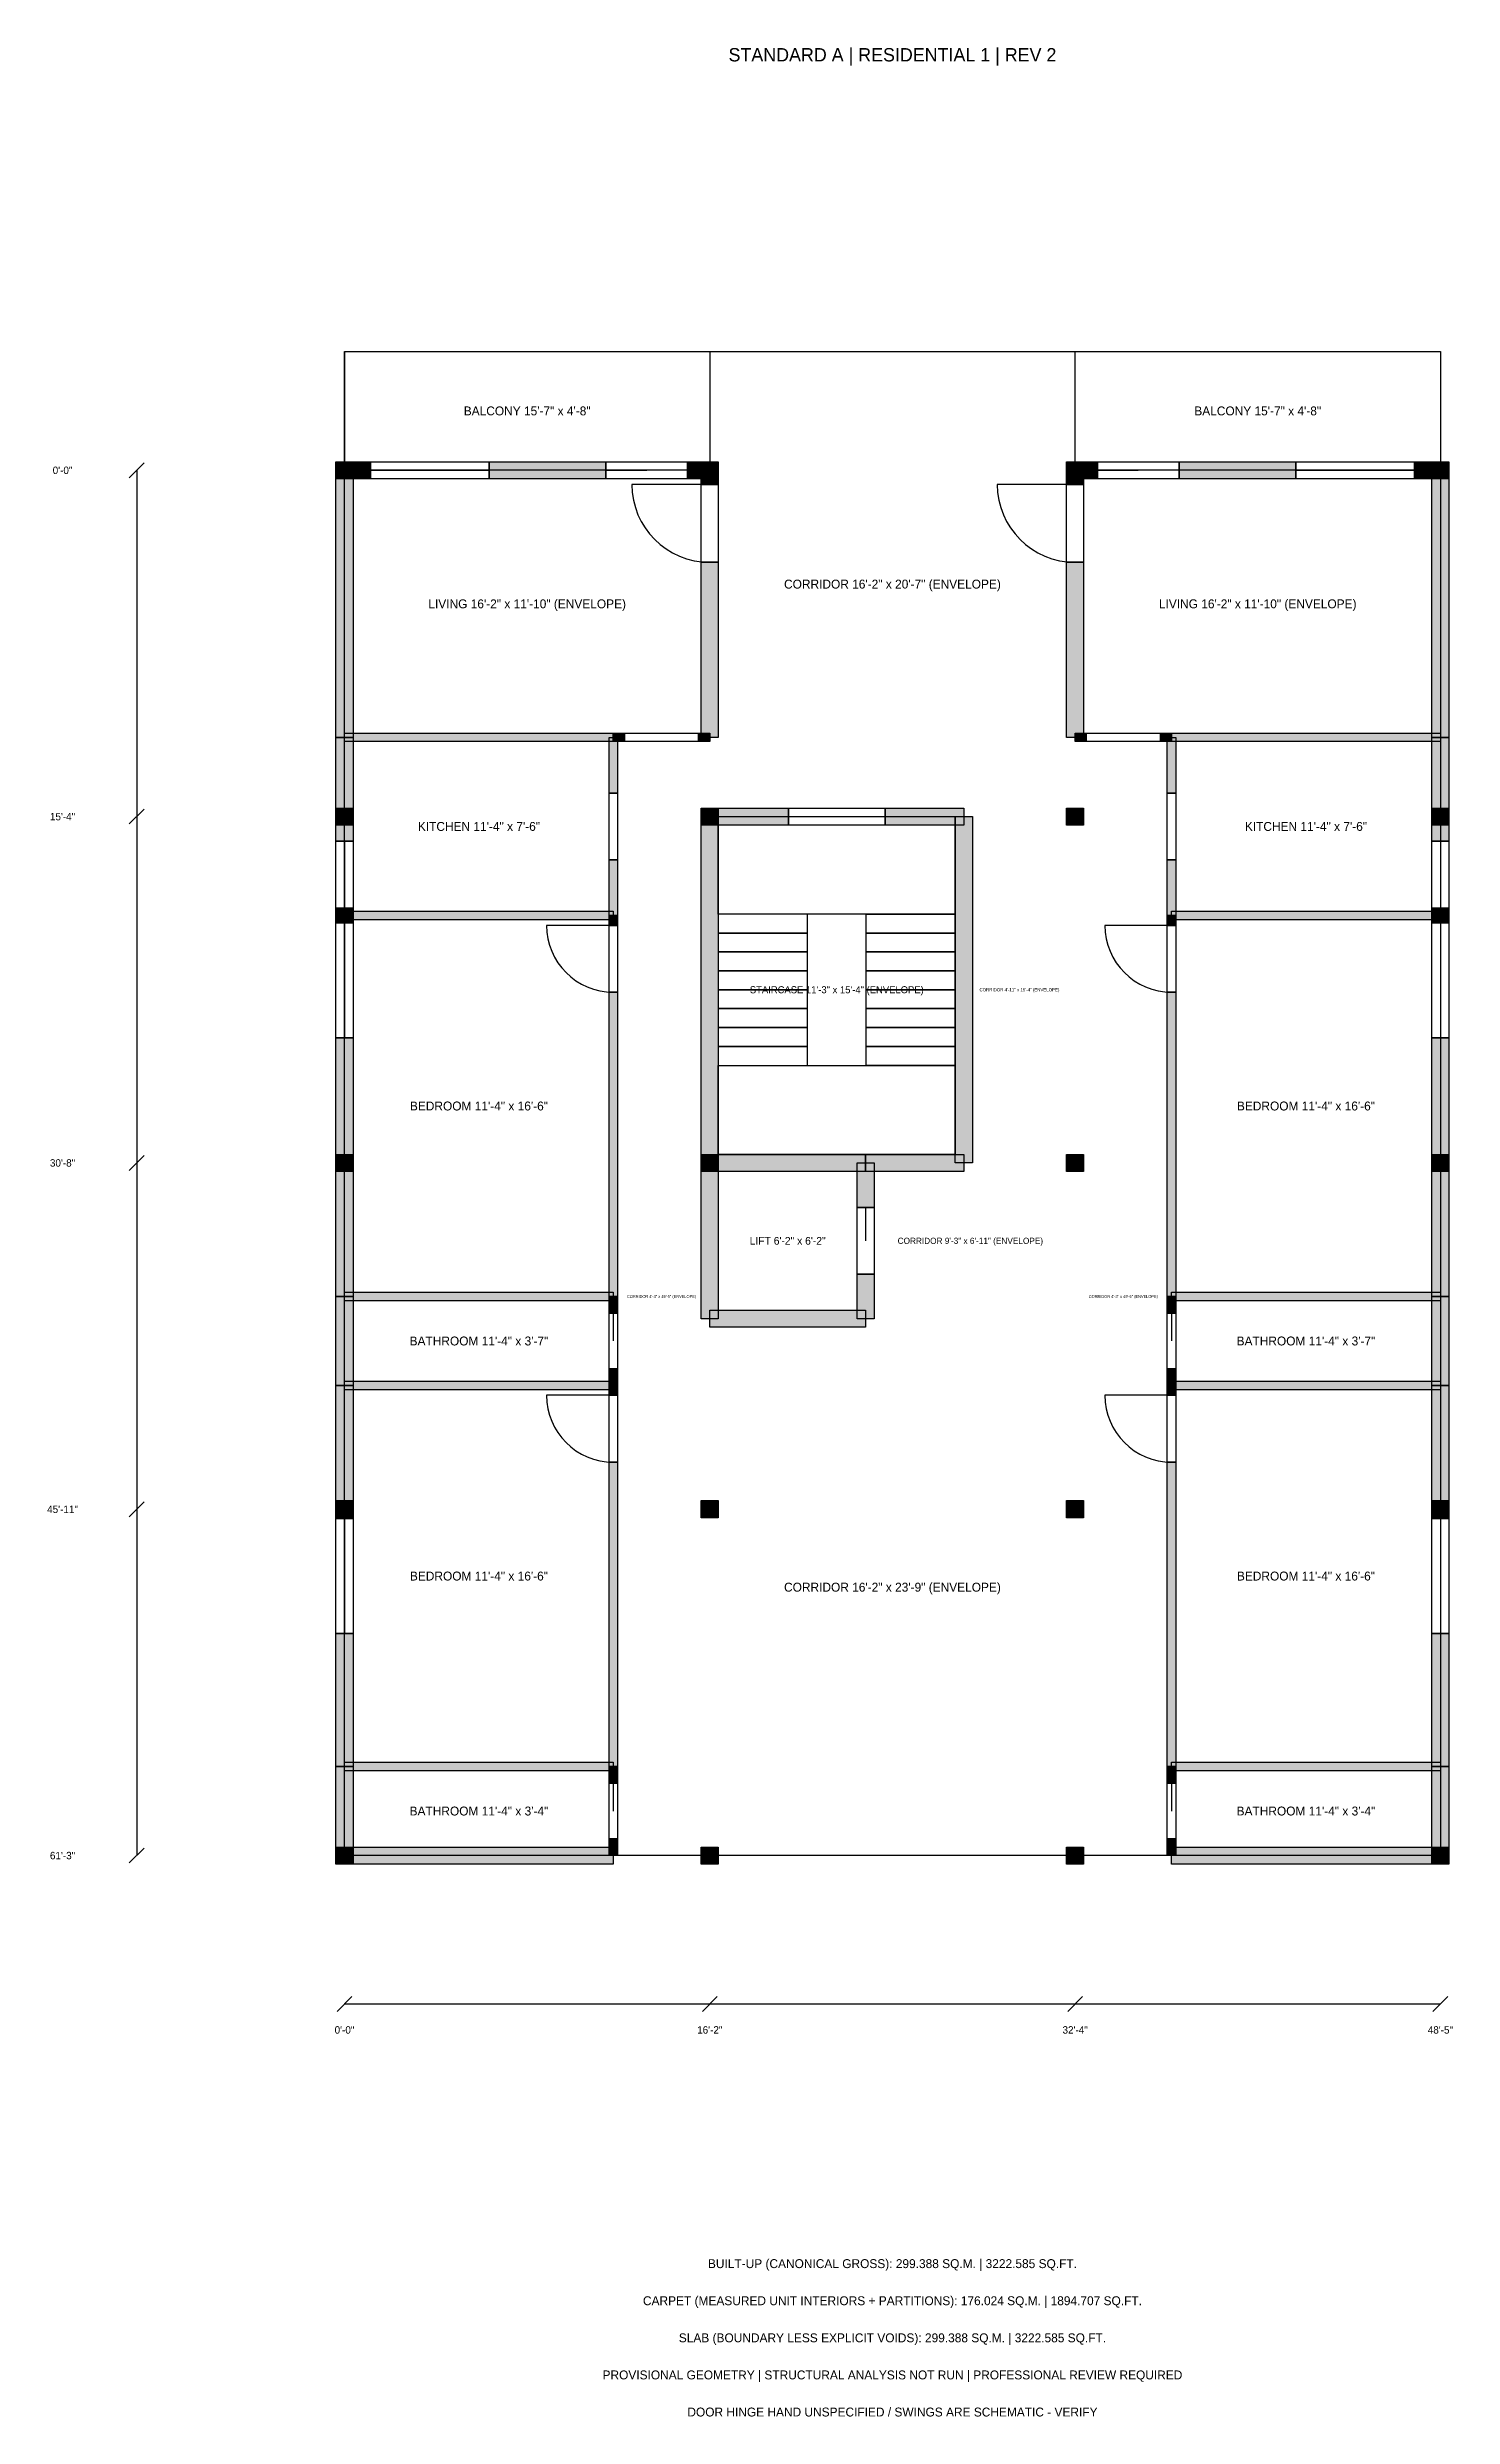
# Model space of a CAD drawing. Header units: millimetres. Extents: x -2389 to 167630, y -30947 to 985.
# Drawn here: x 35381 to 54320, y -30947 to 985 of the extents above; entities that cross this region are included whole.
import ezdxf
from ezdxf.enums import TextEntityAlignment as Align

# ---------------------------------------------------------------- set-up
doc = ezdxf.new("R2010")
doc.units = ezdxf.units.MM
for name, color, linetype in [('A-ANNO-DIMS', 7, 'Continuous'), ('A-ANNO-TEXT', 1, 'Continuous'), ('A-DOOR', 2, 'Continuous'), ('A-FLOR-BALC', 3, 'Continuous'), ('A-GUARD', 32, 'Continuous'), ('A-SLAB', 9, 'Continuous'), ('A-STAIR', 8, 'Continuous'), ('A-WALL-EXTR', 11, 'Continuous'), ('A-WALL-INTR', 252, 'Continuous'), ('A-WIND', 2, 'Continuous'), ('S-COLS', 5, 'Continuous')]:
    doc.layers.add(name, color=color, linetype=linetype)
doc.styles.add('ARGON_RESIDENTIAL', font='txt')

msp = doc.modelspace()

# ---------------------------------------------------------------- texts
at = {"layer": 'A-ANNO-DIMS', "style": 'ARGON_RESIDENTIAL'}
for s, p in [('0\'-0"', (35585, -4715)), ('15\'-4"', (35585, -9382)), ('30\'-8"', (35585, -14050)), ('45\'-11"', (35585, -18718)), ('61\'-3"', (35585, -23385)), ('0\'-0"', (39385, -25735)), ('16\'-2"', (44308, -25735)), ('32\'-4"', (49232, -25735)), ('48\'-5"', (54155, -25735))]:
    msp.add_text(s, height=100, dxfattribs=at).set_placement(p, align=Align.MIDDLE_CENTER)
at = {"layer": 'A-ANNO-TEXT', "style": 'ARGON_RESIDENTIAL'}
for s, height, p in [('STANDARD A | RESIDENTIAL 1 | REV 2', 180, (46770, 885)), ('BALCONY 15\'-7" x 4\'-8"', 120, (41847, -3915)), ('BALCONY 15\'-7" x 4\'-8"', 120, (51693, -3915)), ('CORRIDOR 16\'-2" x 20\'-7" (ENVELOPE)', 120, (46770, -6249)), ('LIVING 16\'-2" x 11\'-10" (ENVELOPE)', 120, (41847, -6515)), ('LIVING 16\'-2" x 11\'-10" (ENVELOPE)', 120, (51693, -6515)), ('KITCHEN 11\'-4" x 7\'-6"', 120, (41197, -9515)), ('KITCHEN 11\'-4" x 7\'-6"', 120, (52343, -9515)), ('STAIRCASE 11\'-3" x 15\'-4" (ENVELOPE)', 95.09, (46020, -11716)), ('CORRIDOR 4\'-11" x 15\'-4" (ENVELOPE)', 42.86, (48482, -11716)), ('BEDROOM 11\'-4" x 16\'-6"', 120, (41197, -13283)), ('BEDROOM 11\'-4" x 16\'-6"', 120, (52343, -13283)), ('LIFT 6\'-2" x 6\'-2"', 103.89, (45358, -15100)), ('CORRIDOR 9\'-3" x 6\'-11" (ENVELOPE)', 83.04, (47820, -15100)), ('CORRIDOR 4\'-3" x 49\'-5" (ENVELOPE)', 38.24, (43658, -15850)), ('CORRIDOR 4\'-3" x 49\'-5" (ENVELOPE)', 38.24, (49882, -15850)), ('BATHROOM 11\'-4" x 3\'-7"', 120, (41197, -16450)), ('BATHROOM 11\'-4" x 3\'-7"', 120, (52343, -16450)), ('BEDROOM 11\'-4" x 16\'-6"', 120, (41197, -19618)), ('CORRIDOR 16\'-2" x 23\'-9" (ENVELOPE)', 120, (46770, -19768)), ('BEDROOM 11\'-4" x 16\'-6"', 120, (52343, -19618)), ('BATHROOM 11\'-4" x 3\'-4"', 120, (41197, -22785)), ('BATHROOM 11\'-4" x 3\'-4"', 120, (52343, -22785)), ('BUILT-UP (CANONICAL GROSS): 299.388 SQ.M. | 3222.585 SQ.FT.', 120, (46770, -28885)), ('CARPET (MEASURED UNIT INTERIORS + PARTITIONS): 176.024 SQ.M. | 1894.707 SQ.FT.', 120, (46770, -29385)), ('SLAB (BOUNDARY LESS EXPLICIT VOIDS): 299.388 SQ.M. | 3222.585 SQ.FT.', 120, (46770, -29885)), ('PROVISIONAL GEOMETRY | STRUCTURAL ANALYSIS NOT RUN | PROFESSIONAL REVIEW REQUIRED', 120, (46770, -30385)), ('DOOR HINGE HAND UNSPECIFIED / SWINGS ARE SCHEMATIC - VERIFY', 120, (46770, -30885))]:
    msp.add_text(s, height=height, dxfattribs=at).set_placement(p, align=Align.MIDDLE_CENTER)

# ---------------------------------------------------------------- linework, layer by layer
at = {"layer": 'A-ANNO-DIMS'}
for p, q in [((36485, -4815), (36685, -4615)), ((36585, -4715), (36585, -9382)), ((36485, -9482), (36685, -9282)), ((36585, -9382), (36585, -14050)), ((36485, -14150), (36685, -13950)), ((36585, -14050), (36585, -18718)), ((36485, -18818), (36685, -18618)), ((36585, -18718), (36585, -23385)), ((36485, -23485), (36685, -23285)), ((39285, -25485), (39485, -25285)), ((39385, -25385), (44308, -25385)), ((44208, -25485), (44408, -25285)), ((44308, -25385), (49232, -25385)), ((49132, -25485), (49332, -25285)), ((49232, -25385), (54155, -25385)), ((54055, -25485), (54255, -25285))]:
    msp.add_line(p, q, dxfattribs=at)
at = {"layer": 'A-DOOR'}
for p, q in [((42908, -4715), (43458, -4715)), ((49532, -4715), (50082, -4715)), ((44308, -4905), (43258, -4905)), ((49232, -4905), (48182, -4905)), ((43008, -10848), (42108, -10848)), ((50532, -10848), (49632, -10848)), ((46408, -14650), (46408, -15100)), ((43008, -16075), (43008, -16450)), ((50532, -16075), (50532, -16450)), ((43008, -17182), (42108, -17182)), ((50532, -17182), (49632, -17182)), ((43008, -22410), (43008, -22785)), ((50532, -22410), (50532, -22785))]:
    msp.add_line(p, q, dxfattribs=at)
for points in [[(42908, -4600), (44008, -4600), (44008, -4830), (42908, -4830)], [(49532, -4600), (50632, -4600), (50632, -4830), (49532, -4830)], [(44423, -4905), (44423, -5955), (44193, -5955), (44193, -4905)], [(49347, -4905), (49347, -5955), (49117, -5955), (49117, -4905)], [(43158, -8258), (44158, -8258), (44158, -8372), (43158, -8372)], [(49382, -8258), (50382, -8258), (50382, -8372), (49382, -8372)], [(43066, -9065), (43066, -9965), (42951, -9965), (42951, -9065)], [(50589, -9065), (50589, -9965), (50474, -9965), (50474, -9065)], [(45370, -9268), (46670, -9268), (46670, -9498), (45370, -9498)], [(43066, -10848), (43066, -11748), (42951, -11748), (42951, -10848)], [(50589, -10848), (50589, -11748), (50474, -11748), (50474, -10848)], [(46523, -14650), (46523, -15550), (46293, -15550), (46293, -14650)], [(43066, -16075), (43066, -16825), (42951, -16825), (42951, -16075)], [(50589, -16075), (50589, -16825), (50474, -16825), (50474, -16075)], [(43066, -17182), (43066, -18082), (42951, -18082), (42951, -17182)], [(50589, -17182), (50589, -18082), (50474, -18082), (50474, -17182)], [(43066, -22410), (43066, -23160), (42951, -23160), (42951, -22410)], [(50589, -22410), (50589, -23160), (50474, -23160), (50474, -22410)]]:
    msp.add_lwpolyline(points, close=True, dxfattribs=at)
for centre, radius in [((44308, -4905), 1050), ((49232, -4905), 1050), ((43008, -10848), 900), ((50532, -10848), 900), ((43008, -17182), 900), ((50532, -17182), 900)]:
    msp.add_arc(centre, radius, 180, -90, dxfattribs=at)
at = {"layer": 'A-FLOR-BALC'}
for points in [[(39385, -3115), (44308, -3115), (44308, -4715), (39385, -4715)], [(49232, -3115), (54155, -3115), (54155, -4715), (49232, -4715)]]:
    msp.add_lwpolyline(points, close=True, dxfattribs=at)
at = {"layer": 'A-GUARD'}
for p, q in [((39385, -3115), (44308, -3115)), ((39385, -3115), (39385, -4715)), ((49232, -3115), (54155, -3115)), ((54155, -3115), (54155, -4715))]:
    msp.add_line(p, q, dxfattribs=at)
at = {"layer": 'A-SLAB'}
msp.add_lwpolyline([(39385, -3115), (54155, -3115), (54155, -23385), (39385, -23385)], close=True, dxfattribs=at)
at = {"layer": 'A-STAIR'}
for points in [[(44423, -9382), (47617, -9382), (47617, -10698), (44423, -10698)], [(45623, -10698), (44423, -10698), (44423, -10952), (45623, -10952)], [(47617, -10952), (46417, -10952), (46417, -10698), (47617, -10698)], [(45623, -10952), (44423, -10952), (44423, -11207), (45623, -11207)], [(47617, -11207), (46417, -11207), (46417, -10952), (47617, -10952)], [(45623, -11207), (44423, -11207), (44423, -11462), (45623, -11462)], [(45623, -11462), (44423, -11462), (44423, -11716), (45623, -11716)], [(47617, -11462), (46417, -11462), (46417, -11207), (47617, -11207)], [(47617, -11716), (46417, -11716), (46417, -11462), (47617, -11462)], [(45623, -11716), (44423, -11716), (44423, -11971), (45623, -11971)], [(47617, -11971), (46417, -11971), (46417, -11716), (47617, -11716)], [(45623, -11971), (44423, -11971), (44423, -12226), (45623, -12226)], [(47617, -12226), (46417, -12226), (46417, -11971), (47617, -11971)], [(45623, -12226), (44423, -12226), (44423, -12480), (45623, -12480)], [(47617, -12480), (46417, -12480), (46417, -12226), (47617, -12226)], [(45623, -12480), (44423, -12480), (44423, -12735), (45623, -12735)], [(44423, -12735), (47617, -12735), (47617, -13935), (44423, -13935)], [(47617, -12735), (46417, -12735), (46417, -12480), (47617, -12480)]]:
    msp.add_lwpolyline(points, close=True, dxfattribs=at)
at = {"layer": 'A-WALL-EXTR'}
for points in [[(39500, -4715), (39500, -8315), (39270, -8315), (39270, -4715)], [(39385, -4600), (39735, -4600), (39735, -4830), (39385, -4830)], [(41335, -4600), (42908, -4600), (42908, -4830), (41335, -4830)], [(44008, -4600), (44308, -4600), (44308, -4830), (44008, -4830)], [(44423, -4715), (44423, -4905), (44193, -4905), (44193, -4715)], [(49347, -4715), (49347, -4905), (49117, -4905), (49117, -4715)], [(49232, -4600), (49532, -4600), (49532, -4830), (49232, -4830)], [(50632, -4600), (52205, -4600), (52205, -4830), (50632, -4830)], [(53805, -4600), (54155, -4600), (54155, -4830), (53805, -4830)], [(54270, -4715), (54270, -8315), (54040, -8315), (54040, -4715)], [(44423, -5955), (44423, -8315), (44193, -8315), (44193, -5955)], [(49347, -5955), (49347, -8315), (49117, -8315), (49117, -5955)], [(39500, -8315), (39500, -9715), (39270, -9715), (39270, -8315)], [(54270, -8315), (54270, -9715), (54040, -9715), (54040, -8315)], [(44423, -9382), (44423, -14050), (44193, -14050), (44193, -9382)], [(39500, -10615), (39500, -10715), (39270, -10715), (39270, -10615)], [(39500, -10715), (39500, -10815), (39270, -10815), (39270, -10715)], [(54270, -10615), (54270, -10715), (54040, -10715), (54040, -10615)], [(54270, -10715), (54270, -10815), (54040, -10815), (54040, -10715)], [(39500, -12365), (39500, -15850), (39270, -15850), (39270, -12365)], [(54270, -12365), (54270, -15850), (54040, -15850), (54040, -12365)], [(44423, -14050), (44423, -16150), (44193, -16150), (44193, -14050)], [(39500, -15850), (39500, -17050), (39270, -17050), (39270, -15850)], [(54270, -15850), (54270, -17050), (54040, -17050), (54040, -15850)], [(39500, -17050), (39500, -18842), (39270, -18842), (39270, -17050)], [(54270, -17050), (54270, -18842), (54040, -18842), (54040, -17050)], [(39500, -20393), (39500, -22185), (39270, -22185), (39270, -20393)], [(54270, -20393), (54270, -22185), (54040, -22185), (54040, -20393)], [(39500, -22185), (39500, -23385), (39270, -23385), (39270, -22185)], [(54270, -22185), (54270, -23385), (54040, -23385), (54040, -22185)], [(39385, -23270), (43008, -23270), (43008, -23500), (39385, -23500)], [(50532, -23270), (54155, -23270), (54155, -23500), (50532, -23500)]]:
    msp.add_lwpolyline(points, close=True, dxfattribs=at)
for points in [[(39500, -4715), (39500, -8315), (39270, -4715), (39270, -8315)], [(39385, -4600), (39735, -4600), (39385, -4830), (39735, -4830)], [(41335, -4600), (42908, -4600), (41335, -4830), (42908, -4830)], [(44008, -4600), (44308, -4600), (44008, -4830), (44308, -4830)], [(44423, -4715), (44423, -4905), (44193, -4715), (44193, -4905)], [(49347, -4715), (49347, -4905), (49117, -4715), (49117, -4905)], [(49232, -4600), (49532, -4600), (49232, -4830), (49532, -4830)], [(50632, -4600), (52205, -4600), (50632, -4830), (52205, -4830)], [(53805, -4600), (54155, -4600), (53805, -4830), (54155, -4830)], [(54270, -4715), (54270, -8315), (54040, -4715), (54040, -8315)], [(44423, -5955), (44423, -8315), (44193, -5955), (44193, -8315)], [(49347, -5955), (49347, -8315), (49117, -5955), (49117, -8315)], [(39500, -8315), (39500, -9715), (39270, -8315), (39270, -9715)], [(54270, -8315), (54270, -9715), (54040, -8315), (54040, -9715)], [(44423, -9382), (44423, -14050), (44193, -9382), (44193, -14050)], [(39500, -10615), (39500, -10715), (39270, -10615), (39270, -10715)], [(39500, -10715), (39500, -10815), (39270, -10715), (39270, -10815)], [(54270, -10615), (54270, -10715), (54040, -10615), (54040, -10715)], [(54270, -10715), (54270, -10815), (54040, -10715), (54040, -10815)], [(39500, -12365), (39500, -15850), (39270, -12365), (39270, -15850)], [(54270, -12365), (54270, -15850), (54040, -12365), (54040, -15850)], [(44423, -14050), (44423, -16150), (44193, -14050), (44193, -16150)], [(39500, -15850), (39500, -17050), (39270, -15850), (39270, -17050)], [(54270, -15850), (54270, -17050), (54040, -15850), (54040, -17050)], [(39500, -17050), (39500, -18842), (39270, -17050), (39270, -18842)], [(54270, -17050), (54270, -18842), (54040, -17050), (54040, -18842)], [(39500, -20393), (39500, -22185), (39270, -20393), (39270, -22185)], [(54270, -20393), (54270, -22185), (54040, -20393), (54040, -22185)], [(39500, -22185), (39500, -23385), (39270, -22185), (39270, -23385)], [(54270, -22185), (54270, -23385), (54040, -22185), (54040, -23385)], [(39385, -23270), (43008, -23270), (39385, -23500), (43008, -23500)], [(50532, -23270), (54155, -23270), (50532, -23500), (54155, -23500)]]:
    msp.add_solid(points, dxfattribs=at)
at = {"layer": 'A-WALL-INTR'}
for points in [[(39385, -8258), (43008, -8258), (43008, -8372), (39385, -8372)], [(43008, -8258), (43158, -8258), (43158, -8372), (43008, -8372)], [(44158, -8258), (44308, -8258), (44308, -8372), (44158, -8372)], [(49232, -8258), (49382, -8258), (49382, -8372), (49232, -8372)], [(50382, -8258), (50532, -8258), (50532, -8372), (50382, -8372)], [(50532, -8258), (54155, -8258), (54155, -8372), (50532, -8372)], [(43066, -8315), (43066, -9065), (42951, -9065), (42951, -8315)], [(50589, -8315), (50589, -9065), (50474, -9065), (50474, -8315)], [(44308, -9268), (45370, -9268), (45370, -9498), (44308, -9498)], [(46670, -9268), (47732, -9268), (47732, -9498), (46670, -9498)], [(47847, -9382), (47847, -14050), (47617, -14050), (47617, -9382)], [(43066, -9965), (43066, -10715), (42951, -10715), (42951, -9965)], [(50589, -9965), (50589, -10715), (50474, -10715), (50474, -9965)], [(39385, -10658), (43008, -10658), (43008, -10772), (39385, -10772)], [(43066, -10715), (43066, -10848), (42951, -10848), (42951, -10715)], [(50589, -10715), (50589, -10848), (50474, -10848), (50474, -10715)], [(50532, -10658), (54155, -10658), (54155, -10772), (50532, -10772)], [(43066, -11748), (43066, -15850), (42951, -15850), (42951, -11748)], [(50589, -11748), (50589, -15850), (50474, -15850), (50474, -11748)], [(44308, -13935), (46408, -13935), (46408, -14165), (44308, -14165)], [(46408, -13935), (47732, -13935), (47732, -14165), (46408, -14165)], [(46523, -14050), (46523, -14650), (46293, -14650), (46293, -14050)], [(46523, -15550), (46523, -16150), (46293, -16150), (46293, -15550)], [(39385, -15792), (43008, -15792), (43008, -15908), (39385, -15908)], [(43066, -15850), (43066, -16075), (42951, -16075), (42951, -15850)], [(50589, -15850), (50589, -16075), (50474, -16075), (50474, -15850)], [(50532, -15792), (54155, -15792), (54155, -15908), (50532, -15908)], [(44308, -16035), (46408, -16035), (46408, -16265), (44308, -16265)], [(43066, -16825), (43066, -17050), (42951, -17050), (42951, -16825)], [(50589, -16825), (50589, -17050), (50474, -17050), (50474, -16825)], [(39385, -16992), (43008, -16992), (43008, -17108), (39385, -17108)], [(43066, -17050), (43066, -17182), (42951, -17182), (42951, -17050)], [(50589, -17050), (50589, -17182), (50474, -17182), (50474, -17050)], [(50532, -16992), (54155, -16992), (54155, -17108), (50532, -17108)], [(43066, -18082), (43066, -22185), (42951, -22185), (42951, -18082)], [(50589, -18082), (50589, -22185), (50474, -22185), (50474, -18082)], [(39385, -22128), (43008, -22128), (43008, -22242), (39385, -22242)], [(43066, -22185), (43066, -22410), (42951, -22410), (42951, -22185)], [(50589, -22185), (50589, -22410), (50474, -22410), (50474, -22185)], [(50532, -22128), (54155, -22128), (54155, -22242), (50532, -22242)], [(43066, -23160), (43066, -23385), (42951, -23385), (42951, -23160)], [(50589, -23160), (50589, -23385), (50474, -23385), (50474, -23160)]]:
    msp.add_lwpolyline(points, close=True, dxfattribs=at)
for points in [[(39385, -8258), (43008, -8258), (39385, -8372), (43008, -8372)], [(43008, -8258), (43158, -8258), (43008, -8372), (43158, -8372)], [(44158, -8258), (44308, -8258), (44158, -8372), (44308, -8372)], [(49232, -8258), (49382, -8258), (49232, -8372), (49382, -8372)], [(50382, -8258), (50532, -8258), (50382, -8372), (50532, -8372)], [(50532, -8258), (54155, -8258), (50532, -8372), (54155, -8372)], [(43066, -8315), (43066, -9065), (42951, -8315), (42951, -9065)], [(50589, -8315), (50589, -9065), (50474, -8315), (50474, -9065)], [(44308, -9268), (45370, -9268), (44308, -9498), (45370, -9498)], [(46670, -9268), (47732, -9268), (46670, -9498), (47732, -9498)], [(47847, -9382), (47847, -14050), (47617, -9382), (47617, -14050)], [(43066, -9965), (43066, -10715), (42951, -9965), (42951, -10715)], [(50589, -9965), (50589, -10715), (50474, -9965), (50474, -10715)], [(39385, -10658), (43008, -10658), (39385, -10772), (43008, -10772)], [(43066, -10715), (43066, -10848), (42951, -10715), (42951, -10848)], [(50589, -10715), (50589, -10848), (50474, -10715), (50474, -10848)], [(50532, -10658), (54155, -10658), (50532, -10772), (54155, -10772)], [(43066, -11748), (43066, -15850), (42951, -11748), (42951, -15850)], [(50589, -11748), (50589, -15850), (50474, -11748), (50474, -15850)], [(44308, -13935), (46408, -13935), (44308, -14165), (46408, -14165)], [(46408, -13935), (47732, -13935), (46408, -14165), (47732, -14165)], [(46523, -14050), (46523, -14650), (46293, -14050), (46293, -14650)], [(46523, -15550), (46523, -16150), (46293, -15550), (46293, -16150)], [(39385, -15792), (43008, -15792), (39385, -15908), (43008, -15908)], [(43066, -15850), (43066, -16075), (42951, -15850), (42951, -16075)], [(50589, -15850), (50589, -16075), (50474, -15850), (50474, -16075)], [(50532, -15792), (54155, -15792), (50532, -15908), (54155, -15908)], [(44308, -16035), (46408, -16035), (44308, -16265), (46408, -16265)], [(43066, -16825), (43066, -17050), (42951, -16825), (42951, -17050)], [(50589, -16825), (50589, -17050), (50474, -16825), (50474, -17050)], [(39385, -16992), (43008, -16992), (39385, -17108), (43008, -17108)], [(43066, -17050), (43066, -17182), (42951, -17050), (42951, -17182)], [(50589, -17050), (50589, -17182), (50474, -17050), (50474, -17182)], [(50532, -16992), (54155, -16992), (50532, -17108), (54155, -17108)], [(43066, -18082), (43066, -22185), (42951, -18082), (42951, -22185)], [(50589, -18082), (50589, -22185), (50474, -18082), (50474, -22185)], [(39385, -22128), (43008, -22128), (39385, -22242), (43008, -22242)], [(43066, -22185), (43066, -22410), (42951, -22185), (42951, -22410)], [(50589, -22185), (50589, -22410), (50474, -22185), (50474, -22410)], [(50532, -22128), (54155, -22128), (50532, -22242), (54155, -22242)], [(43066, -23160), (43066, -23385), (42951, -23160), (42951, -23385)], [(50589, -23160), (50589, -23385), (50474, -23160), (50474, -23385)]]:
    msp.add_solid(points, dxfattribs=at)
at = {"layer": 'A-WIND'}
for p, q in [((39735, -4715), (41335, -4715)), ((52205, -4715), (53805, -4715)), ((39385, -9715), (39385, -10615)), ((54155, -9715), (54155, -10615)), ((39385, -10815), (39385, -12365)), ((54155, -10815), (54155, -12365)), ((39385, -18842), (39385, -20393)), ((54155, -18842), (54155, -20393))]:
    msp.add_line(p, q, dxfattribs=at)
for points in [[(39735, -4600), (41335, -4600), (41335, -4830), (39735, -4830)], [(52205, -4600), (53805, -4600), (53805, -4830), (52205, -4830)], [(39500, -9715), (39500, -10615), (39270, -10615), (39270, -9715)], [(54270, -9715), (54270, -10615), (54040, -10615), (54040, -9715)], [(39500, -10815), (39500, -12365), (39270, -12365), (39270, -10815)], [(54270, -10815), (54270, -12365), (54040, -12365), (54040, -10815)], [(39500, -18842), (39500, -20393), (39270, -20393), (39270, -18842)], [(54270, -18842), (54270, -20393), (54040, -20393), (54040, -18842)]]:
    msp.add_lwpolyline(points, close=True, dxfattribs=at)
at = {"layer": 'S-COLS'}
for points in [[(39270, -4600), (39500, -4600), (39500, -4830), (39270, -4830)], [(44193, -4600), (44423, -4600), (44423, -4830), (44193, -4830)], [(49117, -4600), (49347, -4600), (49347, -4830), (49117, -4830)], [(54040, -4600), (54270, -4600), (54270, -4830), (54040, -4830)], [(39270, -9268), (39500, -9268), (39500, -9498), (39270, -9498)], [(44193, -9268), (44423, -9268), (44423, -9498), (44193, -9498)], [(49117, -9268), (49347, -9268), (49347, -9498), (49117, -9498)], [(54040, -9268), (54270, -9268), (54270, -9498), (54040, -9498)], [(39270, -13935), (39500, -13935), (39500, -14165), (39270, -14165)], [(44193, -13935), (44423, -13935), (44423, -14165), (44193, -14165)], [(49117, -13935), (49347, -13935), (49347, -14165), (49117, -14165)], [(54040, -13935), (54270, -13935), (54270, -14165), (54040, -14165)], [(39270, -18602), (39500, -18602), (39500, -18832), (39270, -18832)], [(44193, -18602), (44423, -18602), (44423, -18832), (44193, -18832)], [(49117, -18602), (49347, -18602), (49347, -18832), (49117, -18832)], [(54040, -18602), (54270, -18602), (54270, -18832), (54040, -18832)], [(39270, -23270), (39500, -23270), (39500, -23500), (39270, -23500)], [(44193, -23270), (44423, -23270), (44423, -23500), (44193, -23500)], [(49117, -23270), (49347, -23270), (49347, -23500), (49117, -23500)], [(54040, -23270), (54270, -23270), (54270, -23500), (54040, -23500)]]:
    msp.add_lwpolyline(points, close=True, dxfattribs=at)
for points in [[(39270, -4600), (39500, -4600), (39270, -4830), (39500, -4830)], [(44193, -4600), (44423, -4600), (44193, -4830), (44423, -4830)], [(49117, -4600), (49347, -4600), (49117, -4830), (49347, -4830)], [(54040, -4600), (54270, -4600), (54040, -4830), (54270, -4830)], [(39270, -9268), (39500, -9268), (39270, -9498), (39500, -9498)], [(44193, -9268), (44423, -9268), (44193, -9498), (44423, -9498)], [(49117, -9268), (49347, -9268), (49117, -9498), (49347, -9498)], [(54040, -9268), (54270, -9268), (54040, -9498), (54270, -9498)], [(39270, -13935), (39500, -13935), (39270, -14165), (39500, -14165)], [(44193, -13935), (44423, -13935), (44193, -14165), (44423, -14165)], [(49117, -13935), (49347, -13935), (49117, -14165), (49347, -14165)], [(54040, -13935), (54270, -13935), (54040, -14165), (54270, -14165)], [(39270, -18602), (39500, -18602), (39270, -18832), (39500, -18832)], [(44193, -18602), (44423, -18602), (44193, -18832), (44423, -18832)], [(49117, -18602), (49347, -18602), (49117, -18832), (49347, -18832)], [(54040, -18602), (54270, -18602), (54040, -18832), (54270, -18832)], [(39270, -23270), (39500, -23270), (39270, -23500), (39500, -23500)], [(44193, -23270), (44423, -23270), (44193, -23500), (44423, -23500)], [(49117, -23270), (49347, -23270), (49117, -23500), (49347, -23500)], [(54040, -23270), (54270, -23270), (54040, -23500), (54270, -23500)]]:
    msp.add_solid(points, dxfattribs=at)

msp.set_redraw_order([(e.dxf.handle, doc.entitydb.next_handle()) for e in msp.query("TEXT MTEXT ATTDEF DIMENSION ARC_DIMENSION")])  # texts and dimensions are drawn at this point

doc.saveas('drawing.dxf')
